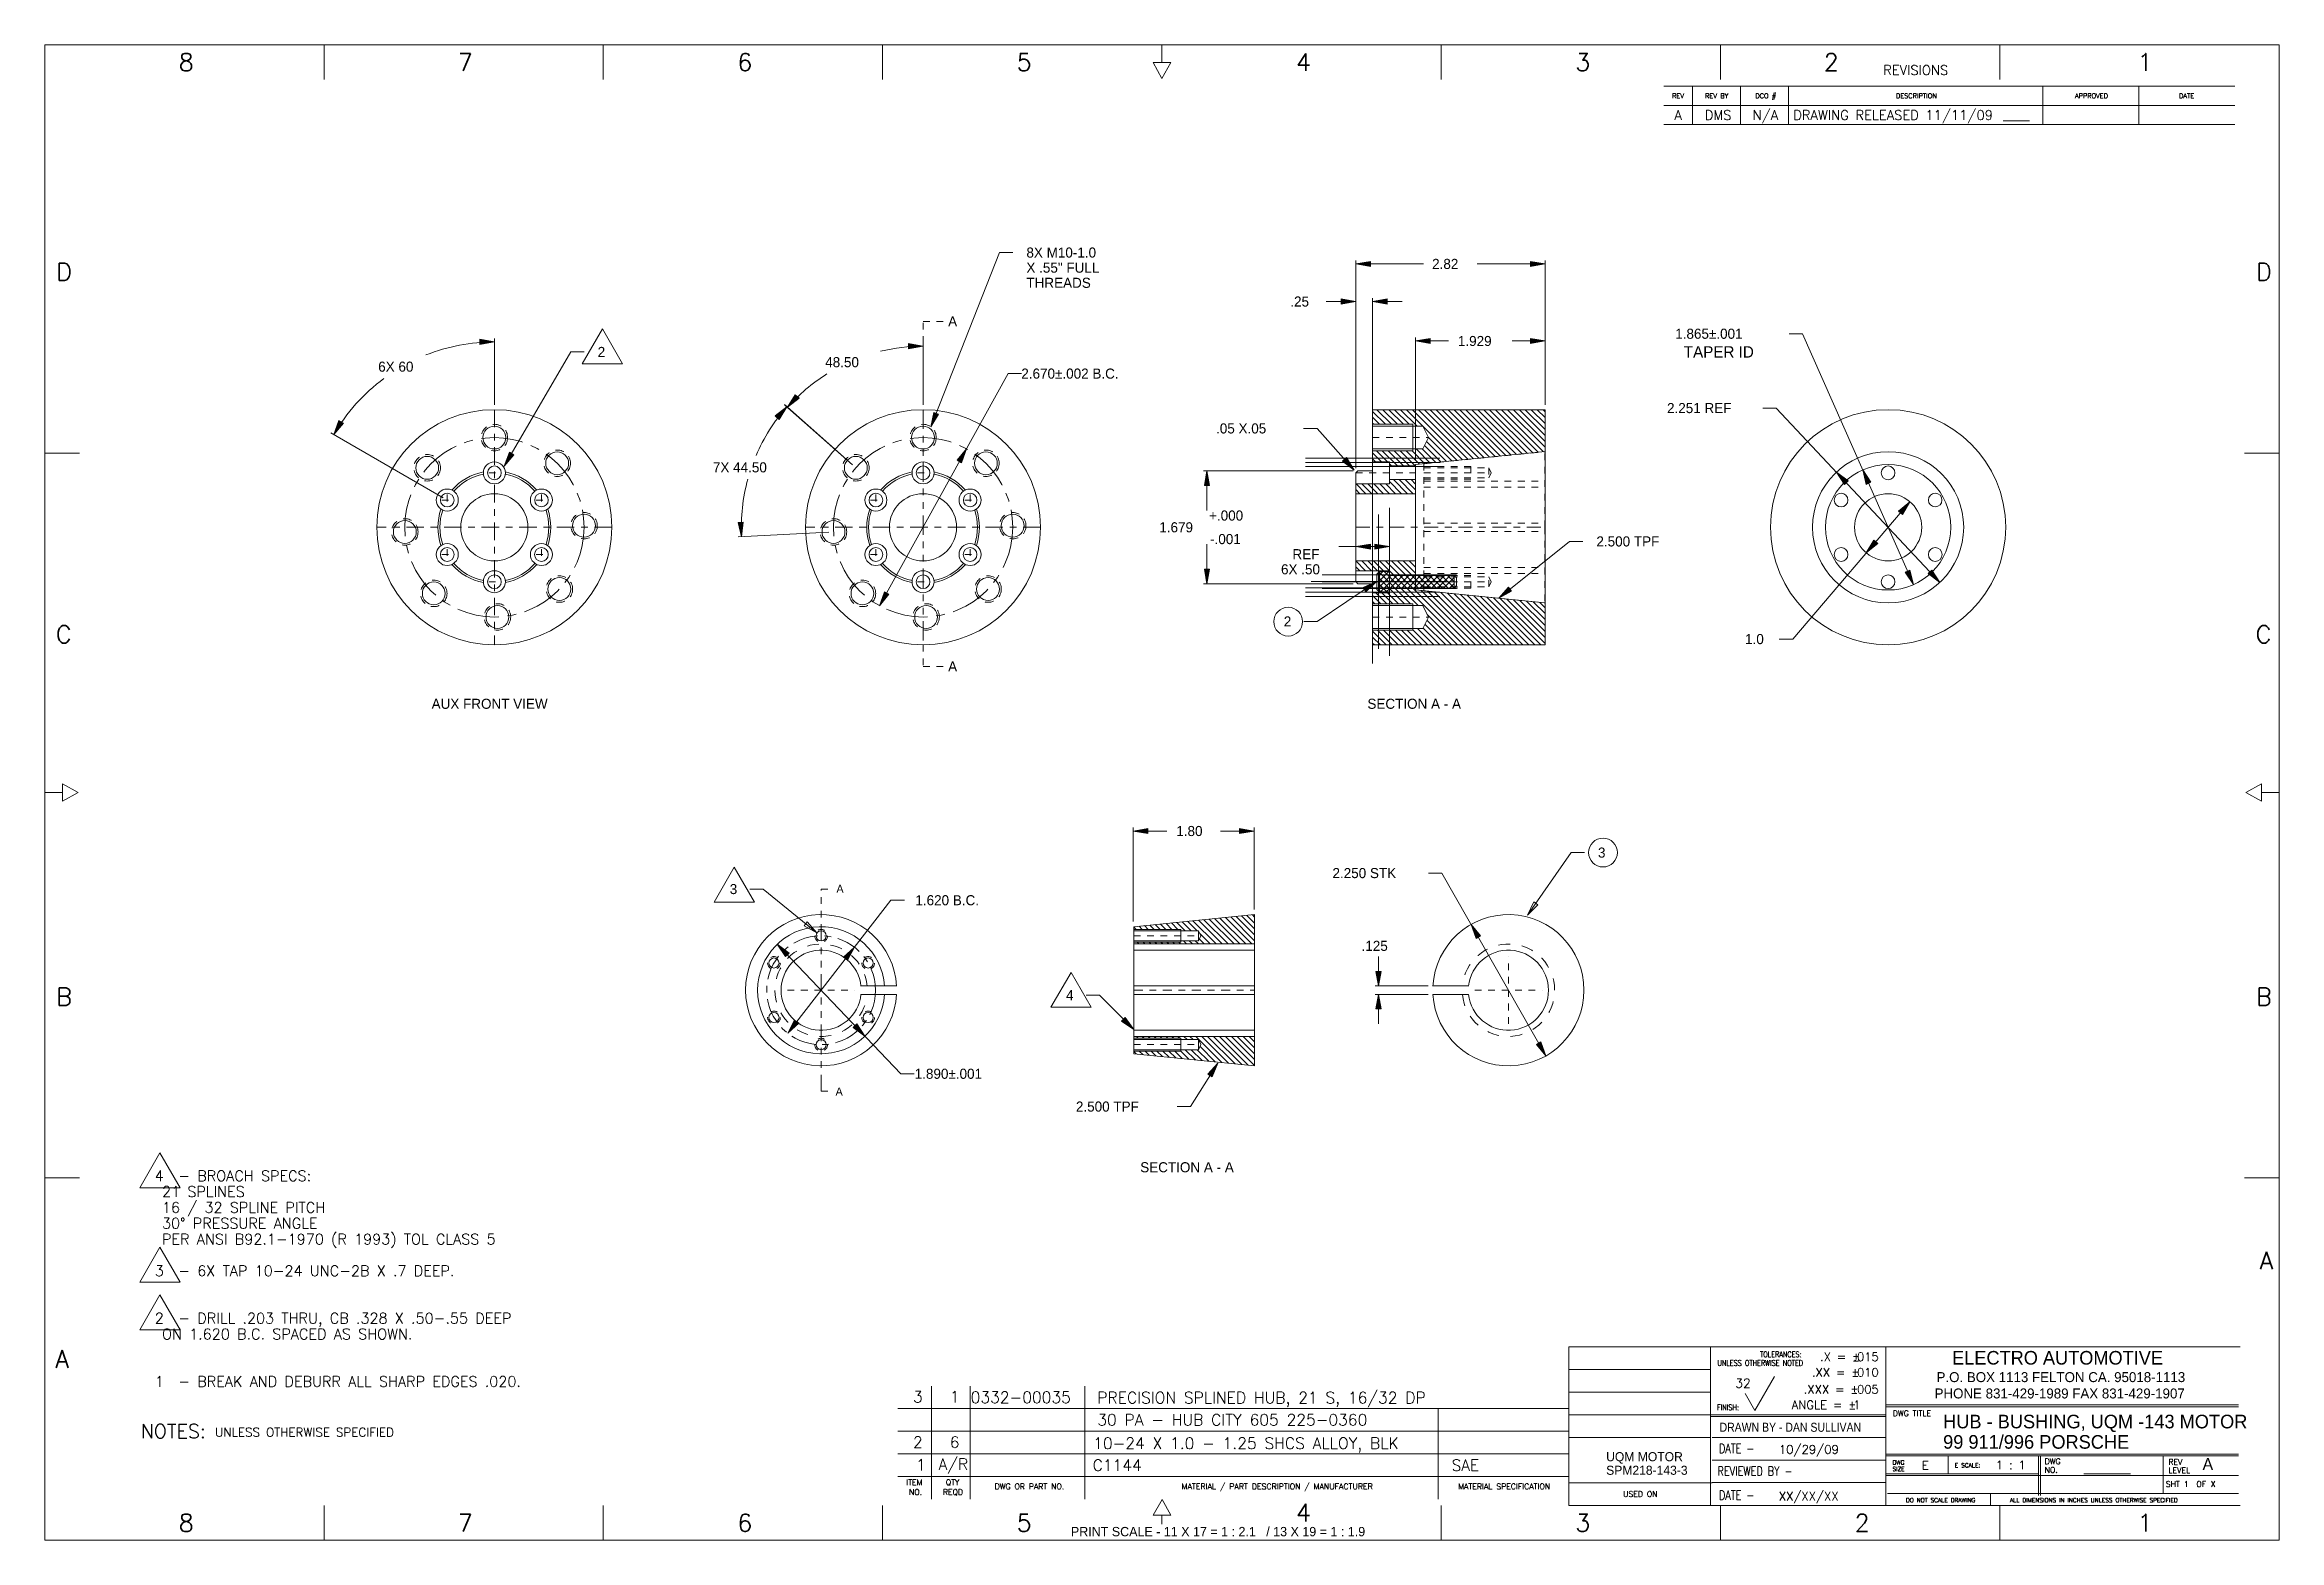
# Model space of a CAD drawing. Header units: inches. Extents: x 0.4 to 33.7, y 0.3 to 22.6.
import ezdxf

# ---------------------------------------------------------------- set-up
doc = ezdxf.new("R2010")
doc.units = ezdxf.units.IN
doc.header["$MEASUREMENT"] = 0
doc.header["$PDMODE"] = 2
doc.header["$PDSIZE"] = -2
for name, pattern in [('CENTERD', [0.4844, 0.2969, -0.0625, 0.0625, -0.0625]), ('CONTOURD', [0.4688, 0.4063, -0.0625]), ('DOTD', [0.05, 0, -0.05]), ('HIDDEND', [0.334, 0.167, -0.167]), ('PHANTOMD', [0.5782, 0.3281, -0.0313, 0.0781, -0.0313, 0.0781, -0.0313])]:
    doc.linetypes.add(name, pattern=pattern)
for name, color, linetype in [('Bushing', 7, 'Continuous'), ('Centerlines - Phantoms', 7, 'Continuous'), ('Dimensions - Text', 7, 'Continuous'), ('Hardware', 7, 'Continuous'), ('Hub', 7, 'Continuous')]:
    doc.layers.add(name, color=color, linetype=linetype)
doc.styles.add('AEC_TECH', font='AEC_TECH.SHX', dxfattribs={"height": 0.2})
doc.styles.add('ENGINEER', font='ENGINEER.SHX', dxfattribs={"height": 0.2})
doc.styles.add('MAIN', font='MAIN.SHX', dxfattribs={"height": 0.2})
doc.styles.add('MECH_TEC', font='MECH_TEC.SHX', dxfattribs={"height": 0.2})
doc.styles.add('SIMPLEX', font='simplex_.ttf', dxfattribs={"height": 0.2})
pattern_1 = [(135, (0, 0), (-0.04419417, -0.04419417), [5000])]
pattern_2 = [(225, (0, 0), (0.04419417, -0.04419417), [5000]), (315, (0, 0), (0.04419417, 0.04419417), [5000])]

msp = doc.modelspace()

# ---------------------------------------------------------------- texts
at = {"layer": 'Dimensions - Text', "color": 1, "linetype": 'Continuous', "lineweight": 0}
for s, height, style, p in [('8', 0.26, 'SIMPLEX', (2.394, 22.2)), ('7', 0.26, 'SIMPLEX', (6.549, 22.2)), ('6', 0.26, 'SIMPLEX', (10.71, 22.2)), ('5', 0.26, 'SIMPLEX', (14.868, 22.2)), ('4', 0.26, 'SIMPLEX', (19.026, 22.2)), ('3', 0.26, 'SIMPLEX', (23.184, 22.2)), ('2', 0.26, 'SIMPLEX', (26.882, 22.2)), ('1', 0.26, 'SIMPLEX', (31.552, 22.2)), ('REVISIONS', 0.1429, 'SIMPLEX', (27.767, 22.14)), ('REV', 0.0715, 'SIMPLEX', (24.625, 21.793)), ('REV BY', 0.0715, 'SIMPLEX', (25.115, 21.793)), ('DCO #', 0.0715, 'SIMPLEX', (25.864, 21.793)), ('DESCRIPTION', 0.07147, 'SIMPLEX', (27.956, 21.793)), ('APPROVED', 0.0715, 'SIMPLEX', (30.62, 21.793)), ('DATE', 0.0715, 'SIMPLEX', (32.17, 21.793)), ('D', 0.26, 'SIMPLEX', (0.572, 19.08)), ('X .55" FULL', 0.15, 'MAIN', (15.013, 19.197)), ('8X M10-1.0', 0.15, 'MAIN', (15.013, 19.422)), ('2.82', 0.15, 'MAIN', (21.052, 19.253)), ('D', 0.26, 'SIMPLEX', (33.317, 19.08)), ('THREADS', 0.15, 'MAIN', (15.013, 18.972)), ('.25', 0.15, 'MAIN', (18.941, 18.693)), ('1.865%%p.001', 0.15, 'MAIN', (24.671, 18.214)), ('2', 0.15, 'MAIN', (8.631, 17.943)), ('1.929', 0.15, 'MAIN', (21.436, 18.106)), ('6X 60', 0.15, 'MAIN', (5.364, 17.724)), ('48.50', 0.15, 'MAIN', (12.018, 17.791)), ('2.670%%p.002 B.C.', 0.15, 'MAIN', (14.937, 17.621)), ('2.251 REF', 0.15, 'MAIN', (24.549, 17.108)), ('.05 X.05', 0.15, 'MAIN', (17.836, 16.805)), ('7X 44.50', 0.15, 'MAIN', (10.346, 16.226)), ('+.000', 0.15, 'MAIN', (17.732, 15.509)), ('1.679', 0.15, 'MAIN', (16.991, 15.334)), ('-.001', 0.15, 'MAIN', (17.747, 15.159)), ('REF ', 0.15, 'MAIN', (18.973, 14.934)), ('2.500 TPF', 0.15, 'MAIN', (23.498, 15.124)), ('6X .50', 0.15, 'MAIN', (18.803, 14.709)), ('2', 0.15, 'MAIN', (18.844, 13.933)), ('C', 0.26, 'SIMPLEX', (0.566, 13.687)), ('1.0', 0.15, 'MAIN', (25.711, 13.671)), ('C', 0.26, 'SIMPLEX', (33.311, 13.687)), ('1.80', 0.15, 'MAIN', (17.244, 10.815)), ('3', 0.15, 'MAIN', (23.521, 10.494)), ('2.250 STK', 0.15, 'MAIN', (19.569, 10.189)), ('3', 0.15, 'MAIN', (10.597, 9.951)), ('1.620 B.C.', 0.15, 'MAIN', (13.36, 9.785)), ('B', 0.26, 'SIMPLEX', (0.572, 8.295)), ('4', 0.15, 'MAIN', (15.603, 8.372)), ('B', 0.26, 'SIMPLEX', (33.317, 8.295)), ('1.890%%p.001', 0.15, 'MAIN', (13.35, 7.203)), ('2.500 TPF', 0.15, 'MAIN', (15.75, 6.715)), ('A', 0.26, 'SIMPLEX', (33.371, 4.37)), ('A', 0.26, 'SIMPLEX', (0.56, 2.903)), ('.X = %%p', 0.1267, 'SIMPLEX', (26.826, 3.004)), ('.XX = %%p', 0.1267, 'SIMPLEX', (26.705, 2.772)), ('ANGLE = %%p', 0.12666, 'SIMPLEX', (26.405, 2.288)), ('.XXX = %%p', 0.1267, 'SIMPLEX', (26.584, 2.519)), ('NOTES:', 0.2079, 'SIMPLEX', (1.827, 1.855)), ('UNLESS OTHERWISE SPECIFIED', 0.12994, 'SIMPLEX', (2.936, 1.879)), ('DWG TITLE', 0.0842, 'SIMPLEX', (27.91, 2.183)), ('1', 0.168, 'SIMPLEX', (13.37, 1.375)), ('SIZE', 0.0632, 'SIMPLEX', (27.905, 1.367)), ('DWG', 0.0632, 'SIMPLEX', (27.905, 1.462)), ('E SCALE:', 0.0633, 'SIMPLEX', (28.832, 1.421)), ('DWG', 0.0842, 'SIMPLEX', (30.17, 1.468)), ('NO.', 0.0842, 'SIMPLEX', (30.17, 1.341)), ('REV', 0.0842, 'SIMPLEX', (32.012, 1.461)), ('LEVEL', 0.0842, 'SIMPLEX', (32.012, 1.335)), ('ITEM', 0.0842, 'SIMPLEX', (13.223, 1.158)), ('NO.', 0.0842, 'SIMPLEX', (13.265, 1.011)), ('REQD', 0.0842, 'SIMPLEX', (13.77, 1.011)), ('QTY', 0.0842, 'SIMPLEX', (13.813, 1.158)), ('DWG OR PART NO.', 0.08422, 'SIMPLEX', (14.54, 1.095)), ('MATERIAL / PART DESCRIPTION / MANUFACTURER', 0.08489, 'SIMPLEX', (17.324, 1.095)), ('MATERIAL SPECIFICATION', 0.08422, 'SIMPLEX', (21.441, 1.095)), ('USED ON', 0.0842, 'SIMPLEX', (23.895, 0.982)), ('8', 0.26, 'SIMPLEX', (2.394, 0.466)), ('7', 0.26, 'SIMPLEX', (6.549, 0.466)), ('6', 0.26, 'SIMPLEX', (10.71, 0.466)), ('5', 0.26, 'SIMPLEX', (14.868, 0.466)), ('4', 0.26, 'SIMPLEX', (19.026, 0.617)), ('3', 0.26, 'SIMPLEX', (23.184, 0.466)), ('2', 0.26, 'SIMPLEX', (27.342, 0.466)), ('DO NOT SCALE DRAWING', 0.0632, 'SIMPLEX', (28.105, 0.902)), ('ALL DIMENSIONS IN INCHES UNLESS OTHERWISE SPECIFIED', 0.0632, 'SIMPLEX', (29.653, 0.902)), ('1', 0.26, 'SIMPLEX', (31.552, 0.466))]:
    msp.add_text(s, height=height, dxfattribs=dict(at, style=style)).set_placement(p)
at = {"layer": 'Dimensions - Text', "color": 7, "linetype": 'Continuous', "lineweight": 0}
for s, height, style, p in [('N/A', 0.1429, 'SIMPLEX', (25.824, 21.471)), ('DRAWING RELEASED 11/11/09', 0.143, 'SIMPLEX', (26.428, 21.471)), ('A', 0.143, 'SIMPLEX', (24.659, 21.471)), ('DMS', 0.1429, 'SIMPLEX', (25.11, 21.471)), ('____', 0.1429, 'SIMPLEX', (29.551, 21.471)), ('A', 0.15, 'MAIN', (13.848, 18.398)), ('TAPER ID', 0.169, 'AEC_TECH', (24.799, 17.934)), ('A', 0.15, 'MAIN', (13.848, 13.264)), ('AUX FRONT VIEW', 0.15, 'MAIN', (6.159, 12.708)), ('SECTION A - A', 0.15, 'MAIN', (20.089, 12.708)), ('A', 0.12, 'MAIN', (12.185, 9.971)), ('A', 0.12, 'MAIN', (12.172, 6.953)), ('4  - BROACH SPECS:', 0.157, 'SIMPLEX', (2.038, 5.681)), ('SECTION A - A', 0.15, 'MAIN', (16.707, 5.812)), ('^I21 SPLINES', 0.157, 'SIMPLEX', (2.038, 5.446)), ('^I16 / 32 SPLINE PITCH', 0.157, 'SIMPLEX', (2.038, 5.21)), ('^I30%%d PRESSURE ANGLE', 0.157, 'SIMPLEX', (2.038, 4.975)), ('^IPER ANSI B92.1-1970 (R 1993) TOL CLASS 5', 0.157, 'SIMPLEX', (2.038, 4.739)), ('3  - 6X TAP 10-24 UNC-2B X .7 DEEP.', 0.157, 'SIMPLEX', (2.038, 4.268)), ('2  - DRILL .203 THRU, CB .328 X .50-.55 DEEP', 0.157, 'SIMPLEX', (2.038, 3.562)), ('^ION 1.620 B.C. SPACED AS SHOWN.', 0.157, 'SIMPLEX', (2.038, 3.326)), ('.015', 0.1263, 'SIMPLEX', (27.322, 3.004)), ('1  - BREAK AND DEBURR ALL SHARP EDGES .020.', 0.157, 'SIMPLEX', (2.038, 2.62)), ('32', 0.1348, 'SIMPLEX', (25.564, 2.606)), ('.010', 0.1264, 'SIMPLEX', (27.322, 2.772)), ('3', 0.168, 'SIMPLEX', (13.325, 2.389)), ('1', 0.168, 'SIMPLEX', (13.873, 2.389)), ('0332-00035', 0.169, 'SIMPLEX', (14.183, 2.379)), ('PRECISION SPLINED HUB, 21 S, 16/32 DP', 0.169, 'SIMPLEX', (16.068, 2.374)), ('.005', 0.1264, 'SIMPLEX', (27.322, 2.519)), ('1', 0.126, 'SIMPLEX', (27.322, 2.288)), ('30 PA - HUB CITY 605 225-0360', 0.169, 'SIMPLEX', (16.068, 2.044)), ('HUB - BUSHING, UQM -143 MOTOR', 0.2025, 'ENGINEER', (28.659, 2.002)), ('2', 0.168, 'SIMPLEX', (13.325, 1.712)), ('6', 0.168, 'SIMPLEX', (13.873, 1.712)), ('10-24 X 1.0 - 1.25 SHCS ALLOY, BLK', 0.169, 'SIMPLEX', (16.007, 1.696)), ('10/29/09', 0.127, 'SIMPLEX', (26.214, 1.625)), ('99 911/996 PORSCHE ', 0.2025, 'ENGINEER', (28.659, 1.699)), ('A/R', 0.1684, 'SIMPLEX', (13.706, 1.384)), ('C1144', 0.169, 'SIMPLEX', (15.999, 1.369)), ('SAE', 0.168, 'SIMPLEX', (21.342, 1.369)), ('SPM218-143-3', 0.13475, 'ENGINEER', (23.643, 1.311)), ('UQM MOTOR', 0.1348, 'ENGINEER', (23.643, 1.513)), ('E', 0.126, 'SIMPLEX', (28.342, 1.389)), ('1 : 1', 0.127, 'SIMPLEX', (29.443, 1.393)), ('A', 0.176, 'MECH_TEC', (32.521, 1.383)), ('XX/XX/XX', 0.1264, 'SIMPLEX', (26.214, 0.93)), ('______', 0.1684, 'SIMPLEX', (30.753, 1.341)), ('SHT 1  OF', 0.0842, 'SIMPLEX', (31.974, 1.13)), ('X', 0.0842, 'SIMPLEX', (32.642, 1.13)), ('PRINT SCALE - 11 X 17 = 1 : 2.1   / 13 X 19 = 1 : 1.9', 0.139, 'MAIN', (15.675, 0.396))]:
    msp.add_text(s, height=height, dxfattribs=dict(at, style=style)).set_placement(p)
at = {"layer": 'Dimensions - Text', "color": 1, "linetype": 'Continuous', "lineweight": 0, "style": 'SIMPLEX'}
for s, height, width, p in [('UNLESS OTHERWISE NOTED', 0.08489, 0.828, (25.299, 2.932)), ('TOLERANCES:', 0.08489, 0.828, (25.934, 3.06)), ('FINISH:', 0.0842, 0.84, (25.292, 2.271)), ('DATE - ', 0.1348, 0.785, (25.321, 1.635)), ('DATE - ', 0.1348, 0.785, (25.321, 0.94))]:
    msp.add_text(s, height=height, dxfattribs=dict(at, width=width)).set_placement(p)
at = {"layer": 'Dimensions - Text', "color": 5, "linetype": 'Continuous', "lineweight": 0, "style": 'MAIN'}
msp.add_text('ELECTRO AUTOMOTIVE', height=0.20212, dxfattribs=at).set_placement((28.793, 2.951))
at = {"layer": 'Dimensions - Text', "color": 7, "linetype": 'Continuous', "lineweight": 5, "style": 'ENGINEER'}
for s, p in [('P.O. BOX 1113 FELTON CA. 95018-1113', (28.561, 2.69)), ('PHONE 831-429-1989 FAX 831-429-1907', (28.532, 2.447))]:
    msp.add_text(s, height=0.14822, dxfattribs=at).set_placement(p)
at = {"layer": 'Dimensions - Text', "color": 7, "linetype": 'Continuous', "lineweight": 0}
for s, style, width, p in [('DRAWN BY - DAN SULLIVAN', 'MECH_TEC', 0.866, (25.331, 1.951)), ('REVIEWED BY - ', 'SIMPLEX', 0.785, (25.3, 1.298))]:
    msp.add_text(s, height=0.13475, dxfattribs=dict(at, style=style, width=width)).set_placement(p)
at = {"layer": 'Hub', "color": 1, "linetype": 'Continuous', "lineweight": 0, "style": 'MAIN'}
msp.add_text('.125', height=0.15, dxfattribs=at).set_placement((20.002, 9.106))

# ---------------------------------------------------------------- hatches: boundary and pattern name
at = {"layer": 'Bushing', "linetype": 'Continuous', "lineweight": 0}
h = msp.add_hatch(dxfattribs=at)
h.set_pattern_fill('ANSI31', color=133, scale=0.5, angle=90, style=0, pattern_type=2)
h.set_pattern_definition(pattern_1)
h.paths.add_polyline_path([(17.31, 9.426), (17.31, 9.406), (17.576, 9.406), (17.61, 9.331), (17.576, 9.256), (17.31, 9.256), (17.31, 9.236), (16.61, 9.236), (16.61, 9.209), (18.41, 9.209), (18.41, 9.646), (16.61, 9.466), (16.61, 9.426)])
h = msp.add_hatch(dxfattribs=at)
h.set_pattern_fill('ANSI31', color=133, scale=0.5, angle=90, style=0, pattern_type=2)
h.set_pattern_definition(pattern_1)
h.paths.add_polyline_path([(17.31, 7.636), (17.31, 7.616), (16.61, 7.616), (16.61, 7.576), (18.41, 7.396), (18.41, 7.834), (16.61, 7.834), (16.61, 7.806), (17.31, 7.806), (17.31, 7.786), (17.576, 7.786), (17.61, 7.711), (17.576, 7.636)])
at = {"layer": 'Dimensions - Text', "linetype": 'Continuous', "lineweight": 0}
for points in [[(19.916, 19.328), (20.133, 19.366), (20.133, 19.289)], [(22.734, 19.328), (22.518, 19.289), (22.518, 19.366)], [(19.916, 18.768), (19.7, 18.73), (19.7, 18.806)], [(20.166, 18.768), (20.383, 18.806), (20.383, 18.73)], [(7.093, 18.169), (6.876, 18.131), (6.876, 18.207)], [(13.474, 18.104), (13.257, 18.066), (13.257, 18.142)], [(20.805, 18.181), (21.022, 18.219), (21.022, 18.143)], [(22.734, 18.181), (22.518, 18.143), (22.518, 18.219)], [(11.456, 17.195), (11.571, 17.382), (11.628, 17.332)], [(4.703, 16.789), (4.778, 16.996), (4.845, 16.958)], [(11.448, 17.202), (11.333, 17.014), (11.275, 17.065)], [(13.591, 16.903), (13.635, 17.119), (13.706, 17.091)], [(7.24, 16.32), (7.317, 16.527), (7.383, 16.488)], [(14.12, 16.577), (14.049, 16.369), (13.982, 16.406)], [(19.892, 16.257), (19.719, 16.394), (19.776, 16.445)], [(17.7, 16.249), (17.738, 16.032), (17.662, 16.032)], [(27.07, 16.23), (27.246, 16.098), (27.19, 16.046)], [(27.462, 16.262), (27.585, 16.079), (27.515, 16.048)], [(28.165, 15.79), (28.053, 15.6), (27.995, 15.65)], [(10.772, 15.268), (10.723, 15.482), (10.799, 15.486)], [(19.916, 15.121), (20.133, 15.16), (20.133, 15.083)], [(20.416, 15.121), (20.2, 15.083), (20.2, 15.16)], [(27.515, 15.029), (27.627, 15.219), (27.685, 15.169)], [(17.7, 14.57), (17.662, 14.787), (17.738, 14.787)], [(28.218, 14.557), (28.095, 14.739), (28.165, 14.77)], [(28.61, 14.589), (28.434, 14.721), (28.49, 14.773)], [(12.827, 14.241), (12.899, 14.449), (12.966, 14.412)], [(20.226, 14.602), (20.067, 14.45), (20.024, 14.513)], [(22.043, 14.354), (22.188, 14.519), (22.236, 14.459)], [(16.603, 10.89), (16.819, 10.929), (16.819, 10.852)], [(18.403, 10.89), (18.186, 10.852), (18.186, 10.929)], [(21.632, 9.499), (21.772, 9.33), (21.706, 9.292)], [(11.304, 9.205), (11.481, 9.074), (11.426, 9.022)], [(12.454, 9.161), (12.351, 8.966), (12.291, 9.013)], [(11.46, 7.882), (11.562, 8.076), (11.623, 8.029)], [(12.609, 7.838), (12.432, 7.968), (12.487, 8.021)], [(16.61, 7.936), (16.43, 8.062), (16.484, 8.116)], [(22.745, 7.543), (22.604, 7.713), (22.671, 7.751)], [(17.863, 7.435), (17.78, 7.231), (17.715, 7.272)]]:
    msp.add_hatch(color=1, dxfattribs=at).paths.add_polyline_path(points)
at = {"layer": 'Hardware', "linetype": 'Continuous', "lineweight": 0}
h = msp.add_hatch(dxfattribs=at)
h.set_pattern_fill('ANSI37', color=9, scale=0.5, angle=180, style=0, pattern_type=2)
h.set_pattern_definition(pattern_2)
h.paths.add_polyline_path([(20.268, 14.751), (20.268, 14.448), (20.416, 14.448), (20.416, 14.504), (20.416, 14.694), (20.416, 14.751)])
h = msp.add_hatch(dxfattribs=at)
h.set_pattern_fill('ANSI37', color=9, scale=0.5, angle=180, style=0, pattern_type=2)
h.set_pattern_definition(pattern_2)
h.paths.add_polyline_path([(20.416, 14.694), (20.416, 14.504), (21.379, 14.504), (21.379, 14.694)])
at = {"layer": 'Hub', "linetype": 'Continuous', "lineweight": 0}
h = msp.add_hatch(dxfattribs=at)
h.set_pattern_fill('ANSI31', color=93, scale=0.5, angle=90, style=0, pattern_type=2)
h.set_pattern_definition(pattern_1)
h.paths.add_polyline_path([(20.997, 16.744), (20.916, 16.574), (20.767, 16.574), (20.767, 16.547), (20.166, 16.547), (20.166, 16.383), (20.416, 16.383), (20.416, 16.321), (20.805, 16.321), (20.805, 16.342), (20.93, 16.354), (22.734, 16.535), (22.734, 17.159), (20.166, 17.159), (20.166, 16.941), (20.767, 16.941), (20.767, 16.914), (20.916, 16.914)])
h = msp.add_hatch(dxfattribs=at)
h.set_pattern_fill('ANSI31', color=93, scale=0.5, angle=90, style=0, pattern_type=2)
h.set_pattern_definition(pattern_1)
h.paths.add_polyline_path([(19.916, 16.055), (19.916, 15.909), (20.805, 15.909), (20.805, 16.118), (20.416, 16.118), (20.416, 16.055)])
h = msp.add_hatch(dxfattribs=at)
h.set_pattern_fill('ANSI31', color=93, scale=0.5, angle=90, style=0, pattern_type=2)
h.set_pattern_definition(pattern_1)
h.paths.add_polyline_path([(19.916, 14.909), (19.916, 14.763), (20.416, 14.763), (20.416, 14.701), (20.805, 14.701), (20.805, 14.909), (19.916, 14.909)])
h = msp.add_hatch(dxfattribs=at)
h.set_pattern_fill('ANSI31', color=93, scale=0.5, angle=90, style=0, pattern_type=2)
h.set_pattern_definition(pattern_1)
h.paths.add_polyline_path([(20.916, 14.244), (20.997, 14.074), (20.916, 13.904), (20.767, 13.904), (20.767, 13.877), (20.166, 13.877), (20.166, 13.659), (22.734, 13.659), (22.734, 14.284), (20.93, 14.464), (20.805, 14.477), (20.805, 14.498), (20.416, 14.498), (20.416, 14.435), (20.166, 14.435), (20.166, 14.271), (20.767, 14.271), (20.767, 14.244)])
for points in [[(20.253, 8.584), (20.215, 8.8), (20.292, 8.8)], [(20.253, 8.459), (20.292, 8.242), (20.215, 8.242)]]:
    msp.add_hatch(color=1, dxfattribs=at).paths.add_polyline_path(points)

# ---------------------------------------------------------------- linework, layer by layer
at = {"layer": 'Bushing', "color": 254, "linetype": 'DOTD', "lineweight": 0, "ltscale": 0.452244}
for p, q in [((20.93, 16.354), (22.73, 16.534)), ((20.93, 14.464), (22.73, 14.284))]:
    msp.add_line(p, q, dxfattribs=at)
at = {"layer": 'Bushing', "color": 254, "linetype": 'DOTD', "lineweight": 0, "ltscale": 0.23625}
for p in [(20.93, 16.354), (20.93, 14.464)]:
    msp.add_line(p, (20.93, 15.409), dxfattribs=at)
at = {"layer": 'Bushing', "color": 254, "linetype": 'DOTD', "lineweight": 0, "ltscale": 0.175}
for p, q in [((20.93, 16.314), (21.63, 16.314)), ((20.93, 16.144), (21.63, 16.144)), ((20.93, 16.124), (21.63, 16.124)), ((20.93, 14.694), (21.63, 14.694)), ((20.93, 14.674), (21.63, 14.674)), ((20.93, 14.504), (21.63, 14.504))]:
    msp.add_line(p, q, dxfattribs=at)
at = {"layer": 'Bushing', "color": 254, "linetype": 'DOTD', "lineweight": 0, "ltscale": 0.0475}
for p, q in [((21.63, 16.314), (21.63, 16.124)), ((21.63, 14.504), (21.63, 14.694))]:
    msp.add_line(p, q, dxfattribs=at)
at = {"layer": 'Bushing', "color": 254, "linetype": 'DOTD', "lineweight": 0, "ltscale": 0.28125}
for q in [(22.73, 16.534), (22.73, 14.284)]:
    msp.add_line((22.73, 15.409), q, dxfattribs=at)
at = {"layer": 'Bushing', "color": 254, "linetype": 'DOTD', "lineweight": 0, "ltscale": 0.24136}
for p, q in [((20.93, 16.294), (21.896, 16.294)), ((20.93, 16.144), (21.896, 16.144)), ((20.93, 14.674), (21.896, 14.674)), ((20.93, 14.524), (21.896, 14.524))]:
    msp.add_line(p, q, dxfattribs=at)
at = {"layer": 'Bushing', "color": 254, "linetype": 'DOTD', "lineweight": 0, "ltscale": 0.45}
for p, q in [((20.93, 16.097), (22.73, 16.097)), ((20.93, 16.005), (22.73, 16.005)), ((20.93, 15.472), (22.73, 15.472)), ((20.93, 15.347), (22.73, 15.347)), ((20.93, 14.813), (22.73, 14.813)), ((20.93, 14.722), (22.73, 14.722))]:
    msp.add_line(p, q, dxfattribs=at)
at = {"layer": 'Bushing', "color": 254, "linetype": 'DOTD', "lineweight": 0, "ltscale": 0.020645}
for p, q in [((21.93, 16.219), (21.896, 16.294)), ((21.93, 16.219), (21.896, 16.144)), ((21.93, 14.599), (21.896, 14.674)), ((21.93, 14.599), (21.896, 14.524))]:
    msp.add_line(p, q, dxfattribs=at)
at = {"layer": 'Bushing', "color": 254, "linetype": 'DOTD', "lineweight": 0, "ltscale": 0.0375}
for p, q in [((21.896, 16.294), (21.896, 16.144)), ((21.896, 14.524), (21.896, 14.674))]:
    msp.add_line(p, q, dxfattribs=at)
at = {"layer": 'Bushing', "color": 133, "linetype": 'Continuous', "lineweight": 0}
for p, q in [((16.61, 9.466), (18.41, 9.646)), ((16.61, 9.466), (16.61, 8.521)), ((16.61, 9.426), (17.31, 9.426)), ((16.61, 9.406), (17.576, 9.406)), ((17.31, 9.426), (17.31, 9.236)), ((17.61, 9.331), (17.576, 9.406)), ((17.576, 9.406), (17.576, 9.256)), ((17.61, 9.331), (17.576, 9.256)), ((18.41, 8.521), (18.41, 9.646)), ((16.61, 9.256), (17.31, 9.256)), ((16.61, 9.256), (17.576, 9.256)), ((16.61, 9.236), (17.31, 9.236)), ((16.61, 9.209), (18.41, 9.209)), ((16.61, 9.117), (18.41, 9.117)), ((12.549, 8.584), (13.08, 8.584)), ((12.549, 8.459), (13.08, 8.459)), ((16.61, 8.584), (18.41, 8.584)), ((16.61, 7.576), (16.61, 8.521)), ((16.61, 8.459), (18.41, 8.459)), ((18.41, 8.521), (18.41, 7.396)), ((21.596, 8.584), (21.065, 8.584)), ((21.596, 8.459), (21.065, 8.459)), ((16.61, 7.925), (18.41, 7.925)), ((16.61, 7.834), (18.41, 7.834)), ((16.61, 7.806), (17.31, 7.806)), ((16.61, 7.786), (17.31, 7.786)), ((16.61, 7.786), (17.576, 7.786)), ((17.31, 7.616), (17.31, 7.806)), ((17.61, 7.711), (17.576, 7.786)), ((17.576, 7.636), (17.576, 7.786)), ((17.61, 7.711), (17.576, 7.636)), ((16.61, 7.636), (17.576, 7.636)), ((16.61, 7.616), (17.31, 7.616)), ((16.61, 7.576), (18.41, 7.396))]:
    msp.add_line(p, q, dxfattribs=at)
at = {"layer": 'Bushing', "color": 133, "linetype": 'CONTOURD', "lineweight": 0, "ltscale": 0.149226}
for centre in [(11.957, 9.331), (11.255, 8.926), (12.658, 8.926), (11.255, 8.116), (12.658, 8.116), (11.957, 7.711)]:
    msp.add_circle(centre, 0.095, dxfattribs=at)
at = {"layer": 'Bushing', "color": 133, "linetype": 'Continuous', "lineweight": 0}
for centre in [(11.957, 9.331), (11.255, 8.926), (12.658, 8.926), (11.255, 8.116), (12.658, 8.116), (11.957, 7.711)]:
    msp.add_circle(centre, 0.075, dxfattribs=at)
for centre, radius, start, end in [((11.957, 8.521), 1.125, 3.1847, 356.8153), ((11.957, 8.521), 0.945, 3.7922, 356.2078), ((22.188, 8.521), 1.125, 183.1847, 176.8153), ((11.957, 8.521), 0.596, 6.0194, 353.9806), ((22.188, 8.521), 0.596, 186.0194, 173.9806)]:
    msp.add_arc(centre, radius, start, end, dxfattribs=at)
at = {"layer": 'Bushing', "color": 133, "linetype": 'HIDDEND', "lineweight": 0, "ltscale": 1.048629}
for centre, start, end in [((11.957, 8.521), 5.2159, 354.7841), ((22.188, 8.521), 185.2159, 174.7841)]:
    msp.add_arc(centre, 0.688, start, end, dxfattribs=at)
at = {"layer": 'Centerlines - Phantoms', "color": 9, "linetype": 'PHANTOMD', "lineweight": 0, "ltscale": 0.08019}
for p, q in [((13.474, 18.152), (13.474, 18.473)), ((13.474, 13.659), (13.474, 13.339))]:
    msp.add_line(p, q, dxfattribs=at)
at = {"layer": 'Centerlines - Phantoms', "color": 9, "linetype": 'PHANTOMD', "lineweight": 0, "ltscale": 0.075}
for p, q in [((13.474, 18.473), (13.774, 18.473)), ((13.474, 13.339), (13.774, 13.339))]:
    msp.add_line(p, q, dxfattribs=at)
at = {"layer": 'Centerlines - Phantoms', "color": 9, "linetype": 'CENTERD', "lineweight": 0, "ltscale": 0.875}
for p, q in [((7.093, 17.159), (7.093, 13.659)), ((8.843, 15.409), (5.343, 15.409)), ((15.224, 15.409), (11.724, 15.409))]:
    msp.add_line(p, q, dxfattribs=at)
at = {"layer": 'Centerlines - Phantoms', "color": 9, "linetype": 'PHANTOMD', "lineweight": 0, "ltscale": 0.875}
msp.add_line((13.474, 17.159), (13.474, 13.659), dxfattribs=at)
at = {"layer": 'Centerlines - Phantoms', "color": 9, "linetype": 'CENTERD', "lineweight": 0, "ltscale": 0.207722}
for p, q in [((20.166, 16.744), (20.997, 16.744)), ((20.166, 14.074), (20.997, 14.074))]:
    msp.add_line(p, q, dxfattribs=at)
at = {"layer": 'Centerlines - Phantoms', "color": 9, "linetype": 'CENTERD', "lineweight": 0, "ltscale": 0.04027}
for p, q in [((7.012, 16.219), (7.173, 16.219)), ((13.393, 16.219), (13.554, 16.219)), ((6.311, 15.814), (6.472, 15.814)), ((6.391, 15.895), (6.391, 15.734)), ((7.714, 15.814), (7.875, 15.814)), ((7.794, 15.895), (7.794, 15.734)), ((12.692, 15.814), (12.853, 15.814)), ((12.772, 15.895), (12.772, 15.734)), ((14.095, 15.814), (14.256, 15.814)), ((14.175, 15.895), (14.175, 15.734)), ((6.311, 15.004), (6.472, 15.004)), ((6.391, 15.085), (6.391, 14.924)), ((7.714, 15.004), (7.875, 15.004)), ((7.794, 15.085), (7.794, 14.924)), ((12.692, 15.004), (12.853, 15.004)), ((12.772, 15.085), (12.772, 14.924)), ((14.095, 15.004), (14.256, 15.004)), ((14.175, 15.085), (14.175, 14.924)), ((7.012, 14.599), (7.173, 14.599)), ((13.393, 14.599), (13.554, 14.599))]:
    msp.add_line(p, q, dxfattribs=at)
at = {"layer": 'Centerlines - Phantoms', "color": 9, "linetype": 'CENTERD', "lineweight": 0, "ltscale": 0.222128}
for p, q in [((19.917, 16.219), (20.805, 16.219)), ((19.917, 14.599), (20.805, 14.599))]:
    msp.add_line(p, q, dxfattribs=at)
at = {"layer": 'Centerlines - Phantoms', "color": 254, "linetype": 'DOTD', "lineweight": 0, "ltscale": 0.25}
for p, q in [((20.93, 16.219), (21.93, 16.219)), ((20.93, 14.599), (21.93, 14.599))]:
    msp.add_line(p, q, dxfattribs=at)
at = {"layer": 'Centerlines - Phantoms', "color": 9, "linetype": 'CENTERD', "lineweight": 0, "ltscale": 0.704512}
msp.add_line((19.916, 15.409), (22.734, 15.409), dxfattribs=at)
at = {"layer": 'Centerlines - Phantoms', "color": 9, "linetype": 'PHANTOMD', "lineweight": 0, "ltscale": 0.75229}
msp.add_line((11.957, 7.017), (11.957, 10.026), dxfattribs=at)
at = {"layer": 'Centerlines - Phantoms', "color": 9, "linetype": 'PHANTOMD', "lineweight": 0, "ltscale": 0.0375}
for p, q in [((11.957, 10.026), (12.107, 10.026)), ((11.957, 7.017), (12.107, 7.017))]:
    msp.add_line(p, q, dxfattribs=at)
at = {"layer": 'Centerlines - Phantoms', "color": 9, "linetype": 'CENTERD', "lineweight": 0, "ltscale": 0.25}
for p, q in [((16.61, 9.331), (17.61, 9.331)), ((16.61, 7.711), (17.61, 7.711))]:
    msp.add_line(p, q, dxfattribs=at)
at = {"layer": 'Centerlines - Phantoms', "color": 7, "linetype": 'CENTERD', "lineweight": 5, "ltscale": 0.25}
for p, q in [((22.188, 8.021), (22.188, 9.021)), ((11.457, 8.521), (12.457, 8.521)), ((21.688, 8.521), (22.688, 8.521))]:
    msp.add_line(p, q, dxfattribs=at)
at = {"layer": 'Centerlines - Phantoms', "color": 9, "linetype": 'CENTERD', "lineweight": 0, "ltscale": 0.45}
msp.add_line((16.61, 8.521), (18.41, 8.521), dxfattribs=at)
at = {"layer": 'Centerlines - Phantoms', "color": 9, "linetype": 'CENTERD', "lineweight": 0, "ltscale": 2.097013}
for centre in [(7.093, 15.409), (13.474, 15.409)]:
    msp.add_circle(centre, 1.335, dxfattribs=at)
at = {"layer": 'Centerlines - Phantoms', "color": 9, "linetype": 'CENTERD', "lineweight": 0, "ltscale": 1.272345}
msp.add_circle((11.957, 8.521), 0.81, dxfattribs=at)
at = {"layer": 'Dimensions - Text', "color": 1, "linetype": 'Continuous', "lineweight": 0}
for p, q in [((0.399, 22.589), (33.663, 22.589)), ((0.399, 0.336), (0.399, 22.589)), ((4.557, 22.07), (4.557, 22.589)), ((8.715, 22.07), (8.715, 22.589)), ((12.873, 22.07), (12.873, 22.589)), ((16.901, 22.324), (17.161, 22.324)), ((17.031, 22.089), (16.901, 22.324)), ((17.031, 22.324), (17.031, 22.589)), ((17.161, 22.324), (17.031, 22.089)), ((21.189, 22.07), (21.189, 22.589)), ((25.347, 22.07), (25.347, 22.589)), ((29.505, 22.07), (29.505, 22.589)), ((33.663, 22.589), (33.663, 0.336)), ((24.499, 21.971), (33.003, 21.971)), ((24.927, 21.971), (24.927, 21.4)), ((25.642, 21.971), (25.642, 21.4)), ((26.357, 21.971), (26.357, 21.4)), ((30.144, 21.971), (30.144, 21.4)), ((31.574, 21.971), (31.574, 21.4)), ((33.003, 21.686), (24.499, 21.686)), ((24.499, 21.4), (33.003, 21.4)), ((13.591, 16.903), (14.613, 19.497)), ((14.613, 19.497), (14.813, 19.497)), ((19.916, 16.289), (19.916, 19.378)), ((19.916, 19.328), (20.133, 19.366)), ((19.916, 19.328), (20.133, 19.289)), ((19.916, 19.328), (20.925, 19.328)), ((20.133, 19.366), (20.133, 19.289)), ((21.725, 19.328), (22.734, 19.328)), ((22.734, 19.328), (22.518, 19.366)), ((22.518, 19.289), (22.518, 19.366)), ((22.734, 19.328), (22.518, 19.289)), ((22.734, 17.229), (22.734, 19.378)), ((19.916, 18.768), (19.476, 18.768)), ((19.916, 18.768), (19.7, 18.806)), ((19.7, 18.73), (19.7, 18.806)), ((19.916, 18.768), (19.7, 18.73)), ((19.916, 16.289), (19.916, 18.818)), ((20.166, 17.229), (20.166, 18.818)), ((20.166, 18.768), (20.383, 18.806)), ((20.166, 18.768), (20.383, 18.73)), ((20.166, 18.768), (20.606, 18.768)), ((20.383, 18.806), (20.383, 18.73)), ((8.701, 18.362), (8.401, 17.843)), ((9.001, 17.843), (8.701, 18.362)), ((7.093, 18.169), (6.876, 18.207)), ((6.876, 18.131), (6.876, 18.207)), ((7.093, 18.169), (6.876, 18.131)), ((7.093, 17.229), (7.093, 18.219)), ((7.24, 16.32), (8.231, 18.018)), ((8.231, 18.018), (8.431, 18.018)), ((13.474, 18.104), (13.257, 18.142)), ((13.257, 18.066), (13.257, 18.142)), ((13.474, 18.104), (13.257, 18.066)), ((13.474, 17.229), (13.474, 18.154)), ((20.805, 16.412), (20.805, 18.231)), ((20.805, 18.181), (21.022, 18.219)), ((20.805, 18.181), (21.022, 18.143)), ((20.805, 18.181), (21.295, 18.181)), ((21.022, 18.219), (21.022, 18.143)), ((22.245, 18.181), (22.734, 18.181)), ((22.734, 18.181), (22.518, 18.219)), ((22.518, 18.143), (22.518, 18.219)), ((22.734, 18.181), (22.518, 18.143)), ((22.734, 17.229), (22.734, 18.231)), ((26.565, 18.289), (26.365, 18.289)), ((28.218, 14.557), (26.565, 18.289)), ((8.401, 17.843), (9.001, 17.843)), ((12.827, 14.241), (14.739, 17.696)), ((14.739, 17.696), (14.939, 17.696)), ((11.456, 17.195), (11.571, 17.382)), ((11.456, 17.195), (11.628, 17.332)), ((11.571, 17.382), (11.628, 17.332)), ((4.703, 16.789), (4.778, 16.996)), ((4.778, 16.996), (4.845, 16.958)), ((11.448, 17.202), (11.275, 17.065)), ((11.333, 17.014), (11.275, 17.065)), ((11.448, 17.202), (11.333, 17.014)), ((12.422, 16.34), (11.41, 17.235)), ((12.422, 16.34), (11.418, 17.228)), ((13.591, 16.903), (13.635, 17.119)), ((13.591, 16.903), (13.706, 17.091)), ((13.635, 17.119), (13.706, 17.091)), ((26.176, 17.183), (25.976, 17.183)), ((28.61, 14.589), (26.176, 17.183)), ((6.331, 15.849), (4.66, 16.814)), ((4.703, 16.789), (4.845, 16.958)), ((19.339, 16.88), (19.139, 16.88)), ((19.892, 16.257), (19.339, 16.88)), ((0.399, 16.514), (0.919, 16.514)), ((7.24, 16.32), (7.317, 16.527)), ((7.24, 16.32), (7.383, 16.488)), ((7.317, 16.527), (7.383, 16.488)), ((14.12, 16.577), (13.982, 16.406)), ((14.049, 16.369), (13.982, 16.406)), ((14.12, 16.577), (14.049, 16.369)), ((19.719, 16.394), (19.776, 16.445)), ((19.892, 16.257), (19.719, 16.394)), ((19.892, 16.257), (19.776, 16.445)), ((33.663, 16.514), (33.143, 16.514)), ((19.876, 16.249), (17.65, 16.249)), ((17.7, 16.249), (17.662, 16.032)), ((17.738, 16.032), (17.662, 16.032)), ((17.7, 16.249), (17.738, 16.032)), ((17.7, 15.659), (17.7, 16.249)), ((27.07, 16.23), (27.246, 16.098)), ((27.07, 16.23), (27.19, 16.046)), ((27.246, 16.098), (27.19, 16.046)), ((27.462, 16.262), (27.585, 16.079)), ((27.462, 16.262), (27.515, 16.048)), ((27.585, 16.079), (27.515, 16.048)), ((28.165, 15.79), (26.42, 13.746)), ((28.165, 15.79), (27.995, 15.65)), ((28.053, 15.6), (27.995, 15.65)), ((28.165, 15.79), (28.053, 15.6)), ((12.071, 15.336), (10.722, 15.265)), ((10.723, 15.482), (10.799, 15.486)), ((10.772, 15.268), (10.723, 15.482)), ((10.772, 15.268), (10.799, 15.486)), ((17.7, 14.57), (17.7, 15.159)), ((19.916, 15.121), (19.663, 15.121)), ((19.916, 14.677), (19.916, 15.171)), ((19.916, 15.121), (20.133, 15.16)), ((19.916, 15.121), (20.133, 15.083)), ((19.916, 15.121), (20.416, 15.121)), ((20.133, 15.16), (20.133, 15.083)), ((20.416, 15.121), (20.2, 15.16)), ((20.2, 15.083), (20.2, 15.16)), ((20.416, 15.121), (20.2, 15.083)), ((20.416, 14.677), (20.416, 15.171)), ((22.043, 14.354), (23.098, 15.199)), ((23.098, 15.199), (23.298, 15.199)), ((27.515, 15.029), (27.627, 15.219)), ((27.515, 15.029), (27.685, 15.169)), ((27.627, 15.219), (27.685, 15.169)), ((17.7, 14.57), (17.662, 14.787)), ((17.662, 14.787), (17.738, 14.787)), ((17.7, 14.57), (17.738, 14.787)), ((28.095, 14.739), (28.165, 14.77)), ((28.218, 14.557), (28.095, 14.739)), ((28.218, 14.557), (28.165, 14.77)), ((28.434, 14.721), (28.49, 14.773)), ((28.61, 14.589), (28.434, 14.721)), ((28.61, 14.589), (28.49, 14.773)), ((12.827, 14.241), (12.899, 14.449)), ((12.827, 14.241), (12.966, 14.412)), ((12.899, 14.449), (12.966, 14.412)), ((19.876, 14.57), (17.65, 14.57)), ((20.226, 14.602), (19.341, 14.008)), ((20.226, 14.602), (20.024, 14.513)), ((20.067, 14.45), (20.024, 14.513)), ((20.226, 14.602), (20.067, 14.45)), ((22.043, 14.354), (22.188, 14.519)), ((22.043, 14.354), (22.236, 14.459)), ((22.188, 14.519), (22.236, 14.459)), ((19.341, 14.008), (19.141, 14.008)), ((26.42, 13.746), (26.22, 13.746)), ((0.665, 11.463), (0.399, 11.463)), ((0.665, 11.333), (0.665, 11.593)), ((0.665, 11.593), (0.899, 11.463)), ((0.899, 11.463), (0.665, 11.333)), ((33.163, 11.463), (33.398, 11.593)), ((33.398, 11.333), (33.163, 11.463)), ((33.398, 11.593), (33.398, 11.333)), ((33.398, 11.463), (33.663, 11.463)), ((16.603, 9.543), (16.603, 10.94)), ((16.603, 10.89), (16.819, 10.929)), ((16.603, 10.89), (16.819, 10.852)), ((16.603, 10.89), (17.103, 10.89)), ((16.819, 10.929), (16.819, 10.852)), ((17.903, 10.89), (18.403, 10.89)), ((18.403, 10.89), (18.186, 10.929)), ((18.186, 10.852), (18.186, 10.929)), ((18.403, 10.89), (18.186, 10.852)), ((18.403, 9.723), (18.403, 10.94)), ((10.663, 10.352), (10.363, 9.833)), ((10.963, 9.833), (10.663, 10.352)), ((22.473, 9.637), (23.121, 10.569)), ((23.121, 10.569), (23.321, 10.569)), ((11.094, 10.026), (10.894, 10.026)), ((11.895, 9.374), (11.094, 10.026)), ((21.197, 10.264), (20.997, 10.264)), ((22.745, 7.543), (21.197, 10.264)), ((10.363, 9.833), (10.963, 9.833)), ((11.46, 7.882), (12.997, 9.86)), ((12.997, 9.86), (13.197, 9.86)), ((22.473, 9.637), (22.565, 9.837)), ((22.473, 9.637), (22.628, 9.793)), ((22.565, 9.837), (22.628, 9.793)), ((11.703, 9.481), (11.751, 9.541)), ((11.895, 9.374), (11.703, 9.481)), ((11.895, 9.374), (11.751, 9.541)), ((21.632, 9.499), (21.772, 9.33)), ((21.632, 9.499), (21.706, 9.292)), ((21.772, 9.33), (21.706, 9.292)), ((11.304, 9.205), (11.481, 9.074)), ((11.304, 9.205), (11.426, 9.022)), ((11.304, 9.205), (13.143, 7.278)), ((11.481, 9.074), (11.426, 9.022)), ((12.454, 9.161), (12.291, 9.013)), ((12.351, 8.966), (12.291, 9.013)), ((12.454, 9.161), (12.351, 8.966)), ((15.678, 8.787), (15.378, 8.267)), ((15.978, 8.267), (15.678, 8.787)), ((16.1, 8.447), (15.9, 8.447)), ((16.61, 7.936), (16.1, 8.447)), ((11.46, 7.882), (11.562, 8.076)), ((11.46, 7.882), (11.623, 8.029)), ((11.562, 8.076), (11.623, 8.029)), ((12.432, 7.968), (12.487, 8.021)), ((12.609, 7.838), (12.487, 8.021)), ((15.378, 8.267), (15.978, 8.267)), ((16.43, 8.062), (16.484, 8.116)), ((16.61, 7.936), (16.43, 8.062)), ((16.61, 7.936), (16.484, 8.116)), ((12.609, 7.838), (12.432, 7.968)), ((22.604, 7.713), (22.671, 7.751)), ((22.745, 7.543), (22.604, 7.713)), ((22.745, 7.543), (22.671, 7.751)), ((17.863, 7.435), (17.455, 6.79)), ((17.863, 7.435), (17.715, 7.272)), ((17.863, 7.435), (17.78, 7.231)), ((13.143, 7.278), (13.343, 7.278)), ((17.78, 7.231), (17.715, 7.272)), ((17.455, 6.79), (17.255, 6.79)), ((2.114, 6.099), (1.814, 5.58)), ((2.414, 5.58), (2.114, 6.099)), ((0.399, 5.729), (0.919, 5.729)), ((33.663, 5.729), (33.143, 5.729)), ((1.814, 5.58), (2.414, 5.58)), ((2.114, 4.697), (1.814, 4.177)), ((2.414, 4.177), (2.114, 4.697)), ((1.814, 4.177), (2.414, 4.177)), ((2.114, 3.988), (1.814, 3.468)), ((2.414, 3.468), (2.114, 3.988)), ((1.814, 3.468), (2.414, 3.468)), ((23.089, 0.856), (23.089, 3.214)), ((23.089, 3.214), (33.081, 3.214)), ((25.194, 0.856), (25.194, 3.214)), ((27.805, 0.856), (27.805, 3.214)), ((23.098, 2.877), (25.196, 2.877)), ((13.602, 2.632), (13.602, 0.947)), ((14.176, 2.632), (14.176, 0.947)), ((15.884, 2.632), (15.884, 0.947)), ((23.098, 2.541), (25.196, 2.541)), ((27.805, 2.351), (33.054, 2.351)), ((13.097, 2.295), (23.089, 2.295)), ((21.14, 2.295), (21.14, 0.947)), ((23.098, 2.204), (25.196, 2.204)), ((25.194, 2.204), (27.805, 2.204)), ((25.194, 2.177), (27.805, 2.177)), ((27.805, 2.324), (33.054, 2.324)), ((13.097, 1.958), (23.089, 1.958)), ((23.089, 1.867), (25.194, 1.867)), ((25.221, 1.867), (27.805, 1.867)), ((13.097, 1.621), (23.089, 1.621)), ((25.221, 1.531), (27.805, 1.531)), ((27.805, 1.62), (33.054, 1.62)), ((27.805, 1.593), (33.054, 1.593)), ((28.732, 1.593), (28.732, 1.326)), ((30.079, 1.593), (30.079, 1.004)), ((30.106, 1.593), (30.106, 1.004)), ((31.932, 1.031), (31.932, 1.593)), ((13.097, 1.284), (23.089, 1.284)), ((23.089, 1.193), (25.221, 1.193)), ((25.221, 1.194), (27.805, 1.194)), ((27.805, 1.326), (30.079, 1.326)), ((27.805, 1.299), (33.054, 1.299)), ((27.832, 1.031), (33.054, 1.031)), ((29.363, 0.856), (29.363, 1.025)), ((4.557, 0.856), (4.557, 0.336)), ((8.715, 0.856), (8.715, 0.336)), ((12.873, 0.856), (12.873, 0.336)), ((16.901, 0.71), (17.032, 0.944)), ((17.161, 0.71), (16.901, 0.71)), ((17.031, 0.709), (17.031, 0.577)), ((17.032, 0.944), (17.161, 0.71)), ((21.189, 0.856), (21.189, 0.336)), ((23.089, 0.856), (33.081, 0.856)), ((25.347, 0.856), (25.347, 0.336)), ((29.505, 0.856), (29.505, 0.336)), ((33.663, 0.336), (0.399, 0.336))]:
    msp.add_line(p, q, dxfattribs=at)
msp.add_lwpolyline([(25.713, 2.522), (25.858, 2.269), (26.15, 2.775)], dxfattribs=at)
for centre in [(18.91, 14.005), (23.596, 10.569)]:
    msp.add_circle(centre, 0.214, dxfattribs=at)
for centre, radius, start, end in [((7.093, 15.409), 2.759, 90, 111.6514), ((13.474, 15.409), 2.694, 90, 103.5579), ((13.474, 15.409), 2.694, 122.1333, 138.5), ((7.093, 15.409), 2.759, 126.6204, 150), ((13.474, 15.409), 2.705, 138.5, 156.7728), ((13.474, 15.409), 2.705, 164.6328, 183)]:
    msp.add_arc(centre, radius, start, end, dxfattribs=at)
at = {"layer": 'Hardware', "color": 9, "linetype": 'Continuous', "lineweight": 0}
for p, q in [((20.231, 14.714), (20.268, 14.751)), ((20.231, 14.485), (20.231, 14.714)), ((20.268, 14.751), (20.416, 14.751)), ((20.268, 14.448), (20.268, 14.751)), ((20.416, 14.448), (20.416, 14.751)), ((21.379, 14.694), (20.416, 14.694)), ((21.379, 14.694), (21.416, 14.657)), ((21.379, 14.504), (21.379, 14.694)), ((21.416, 14.541), (21.416, 14.657)), ((20.231, 14.485), (20.268, 14.448)), ((20.268, 14.448), (20.416, 14.448)), ((20.416, 14.504), (21.379, 14.504)), ((21.416, 14.541), (21.379, 14.504))]:
    msp.add_line(p, q, dxfattribs=at)
at = {"layer": 'Hardware', "color": 93, "linetype": 'Continuous', "lineweight": 0}
for p in [(20.416, 14.7), (20.416, 14.599), (20.416, 14.497)]:
    msp.add_point(p, dxfattribs=at)
at = {"layer": 'Hardware', "color": 13, "linetype": 'Continuous', "lineweight": 0}
for p in [(20.416, 14.7), (20.254, 14.6), (20.416, 14.599), (20.416, 14.497)]:
    msp.add_point(p, dxfattribs=at)
at = {"layer": 'Hub', "color": 93, "linetype": 'Continuous', "lineweight": 0}
for p, q in [((20.166, 17.159), (20.166, 16.249)), ((20.166, 17.159), (22.734, 17.159)), ((22.734, 17.159), (22.734, 15.409)), ((20.166, 16.941), (20.767, 16.941)), ((20.166, 16.914), (20.916, 16.914)), ((20.767, 16.941), (20.767, 16.547)), ((20.997, 16.744), (20.916, 16.914)), ((20.997, 16.744), (20.916, 16.574)), ((20.166, 16.574), (20.916, 16.574)), ((20.166, 16.547), (20.767, 16.547)), ((20.166, 16.383), (20.416, 16.383)), ((20.416, 16.383), (20.416, 16.055)), ((20.416, 16.321), (20.805, 16.321)), ((20.805, 16.342), (22.734, 16.535)), ((20.805, 16.342), (20.805, 15.409)), ((19.946, 16.249), (19.916, 16.219)), ((19.916, 16.219), (19.916, 15.409)), ((20.416, 16.055), (19.916, 16.055)), ((20.166, 16.249), (19.946, 16.249)), ((20.416, 16.118), (20.805, 16.118)), ((19.916, 15.909), (20.805, 15.909)), ((19.916, 14.6), (19.916, 15.409)), ((20.805, 14.477), (20.805, 15.409)), ((22.734, 13.659), (22.734, 15.409)), ((19.916, 14.909), (20.805, 14.909)), ((20.416, 14.763), (19.916, 14.763)), ((20.416, 14.435), (20.416, 14.763)), ((20.416, 14.701), (20.805, 14.701)), ((19.946, 14.57), (19.916, 14.6)), ((20.166, 14.57), (19.946, 14.57)), ((20.166, 13.659), (20.166, 14.57)), ((20.166, 14.435), (20.416, 14.435)), ((20.416, 14.498), (20.805, 14.498)), ((20.805, 14.477), (22.734, 14.284)), ((20.166, 14.271), (20.767, 14.271)), ((20.166, 14.244), (20.916, 14.244)), ((20.767, 13.877), (20.767, 14.271)), ((20.997, 14.074), (20.916, 14.244)), ((20.997, 14.074), (20.916, 13.904)), ((20.166, 13.904), (20.916, 13.904)), ((20.166, 13.877), (20.767, 13.877)), ((20.166, 13.659), (22.734, 13.659))]:
    msp.add_line(p, q, dxfattribs=at)
at = {"layer": 'Hub', "color": 3, "linetype": 'Continuous', "lineweight": 0}
msp.add_line((20.166, 16.249), (20.166, 14.57), dxfattribs=at)
at = {"layer": 'Hub', "color": 1, "linetype": 'Continuous', "lineweight": 0}
for p, q in [((20.253, 8.584), (20.253, 9.024)), ((20.253, 8.584), (20.215, 8.8)), ((20.215, 8.8), (20.292, 8.8)), ((20.253, 8.584), (20.292, 8.8)), ((20.995, 8.584), (20.203, 8.584)), ((20.995, 8.459), (20.203, 8.459)), ((20.253, 8.459), (20.215, 8.242)), ((20.253, 8.459), (20.292, 8.242)), ((20.253, 8.459), (20.253, 8.019)), ((20.292, 8.242), (20.215, 8.242))]:
    msp.add_line(p, q, dxfattribs=at)
at = {"layer": 'Hub', "color": 93, "linetype": 'Continuous', "lineweight": 0}
for centre, radius in [((7.093, 15.409), 1.75), ((13.474, 15.409), 1.75), ((27.84, 15.409), 1.75), ((7.093, 16.744), 0.17), ((13.474, 16.744), 0.17), ((6.093, 16.294), 0.17), ((7.093, 16.219), 0.164), ((7.093, 16.219), 0.102), ((8.028, 16.362), 0.17), ((12.474, 16.294), 0.17), ((13.474, 16.219), 0.164), ((13.474, 16.219), 0.102), ((14.41, 16.362), 0.17), ((27.84, 15.409), 1.125), ((27.84, 15.409), 0.933), ((27.84, 16.219), 0.102), ((6.391, 15.814), 0.164), ((7.794, 15.814), 0.164), ((12.772, 15.814), 0.164), ((14.175, 15.814), 0.164), ((6.391, 15.814), 0.102), ((7.093, 15.409), 0.5), ((7.794, 15.814), 0.101), ((12.772, 15.814), 0.102), ((13.474, 15.409), 0.5), ((14.175, 15.814), 0.101), ((27.139, 15.814), 0.102), ((27.84, 15.409), 0.5), ((28.541, 15.814), 0.101), ((5.76, 15.34), 0.17), ((8.428, 15.433), 0.17), ((12.141, 15.34), 0.17), ((14.809, 15.433), 0.17), ((6.391, 15.004), 0.164), ((6.391, 15.004), 0.102), ((7.794, 15.004), 0.164), ((7.794, 15.004), 0.102), ((12.772, 15.004), 0.164), ((12.772, 15.004), 0.102), ((14.175, 15.004), 0.164), ((14.175, 15.004), 0.102), ((27.139, 15.004), 0.102), ((28.541, 15.004), 0.102), ((7.093, 14.599), 0.164), ((7.093, 14.599), 0.102), ((8.061, 14.49), 0.17), ((13.474, 14.599), 0.164), ((13.474, 14.599), 0.102), ((14.442, 14.49), 0.17), ((27.84, 14.599), 0.102), ((6.191, 14.425), 0.17), ((12.572, 14.425), 0.17), ((7.139, 14.075), 0.17), ((13.52, 14.075), 0.17)]:
    msp.add_circle(centre, radius, dxfattribs=at)
at = {"layer": 'Hub', "color": 93, "linetype": 'CONTOURD', "lineweight": 0, "ltscale": 0.309447}
for centre in [(7.093, 16.744), (13.474, 16.744), (6.093, 16.294), (8.028, 16.362), (12.474, 16.294), (14.41, 16.362), (5.76, 15.34), (8.428, 15.433), (12.141, 15.34), (14.809, 15.433), (8.061, 14.49), (14.442, 14.49), (6.191, 14.425), (12.572, 14.425), (7.139, 14.075), (13.52, 14.075)]:
    msp.add_circle(centre, 0.197, dxfattribs=at)
at = {"layer": 'Hub', "color": 93, "linetype": 'Continuous', "lineweight": 0}
for centre, radius, start, end in [((7.093, 15.409), 0.84, 101.2271, 138.7729), ((7.093, 15.409), 0.809, 101.6241, 138.3759), ((7.093, 15.409), 0.839, 41.2271, 78.7729), ((7.093, 15.409), 0.809, 41.6241, 78.3759), ((13.474, 15.409), 0.84, 101.2271, 138.7729), ((13.474, 15.409), 0.81, 101.6241, 138.3759), ((13.474, 15.409), 0.839, 41.2271, 78.7729), ((13.474, 15.409), 0.809, 41.6241, 78.3759), ((7.093, 15.409), 0.84, 161.2271, 198.7729), ((7.093, 15.409), 0.81, 161.6241, 198.3759), ((7.093, 15.409), 0.81, 341.6241, 18.3759), ((7.093, 15.409), 0.839, 341.2271, 18.7729), ((13.474, 15.409), 0.839, 161.2271, 198.7729), ((13.474, 15.409), 0.81, 161.6241, 198.3759), ((13.474, 15.409), 0.81, 341.6241, 18.3759), ((13.474, 15.409), 0.839, 341.2271, 18.7729), ((7.093, 15.409), 0.84, 221.2271, 258.7729), ((7.093, 15.409), 0.81, 221.6241, 258.3759), ((7.093, 15.409), 0.809, 281.6241, 318.3759), ((7.093, 15.409), 0.839, 281.2271, 318.7729), ((13.474, 15.409), 0.84, 221.2271, 258.7729), ((13.474, 15.409), 0.81, 221.6241, 258.3759), ((13.474, 15.409), 0.809, 281.6241, 318.3759), ((13.474, 15.409), 0.839, 281.2271, 318.7729)]:
    msp.add_arc(centre, radius, start, end, dxfattribs=at)
for p in [(20.166, 16.438), (20.166, 16.375), (20.166, 16.313), (20.166, 14.506), (20.166, 14.443), (20.166, 14.381)]:
    msp.add_point(p, dxfattribs=at)

msp.set_redraw_order([(e.dxf.handle, doc.entitydb.next_handle()) for e in msp.query("TEXT MTEXT ATTDEF DIMENSION ARC_DIMENSION")])  # texts and dimensions are drawn at this point

doc.saveas('drawing.dxf')
